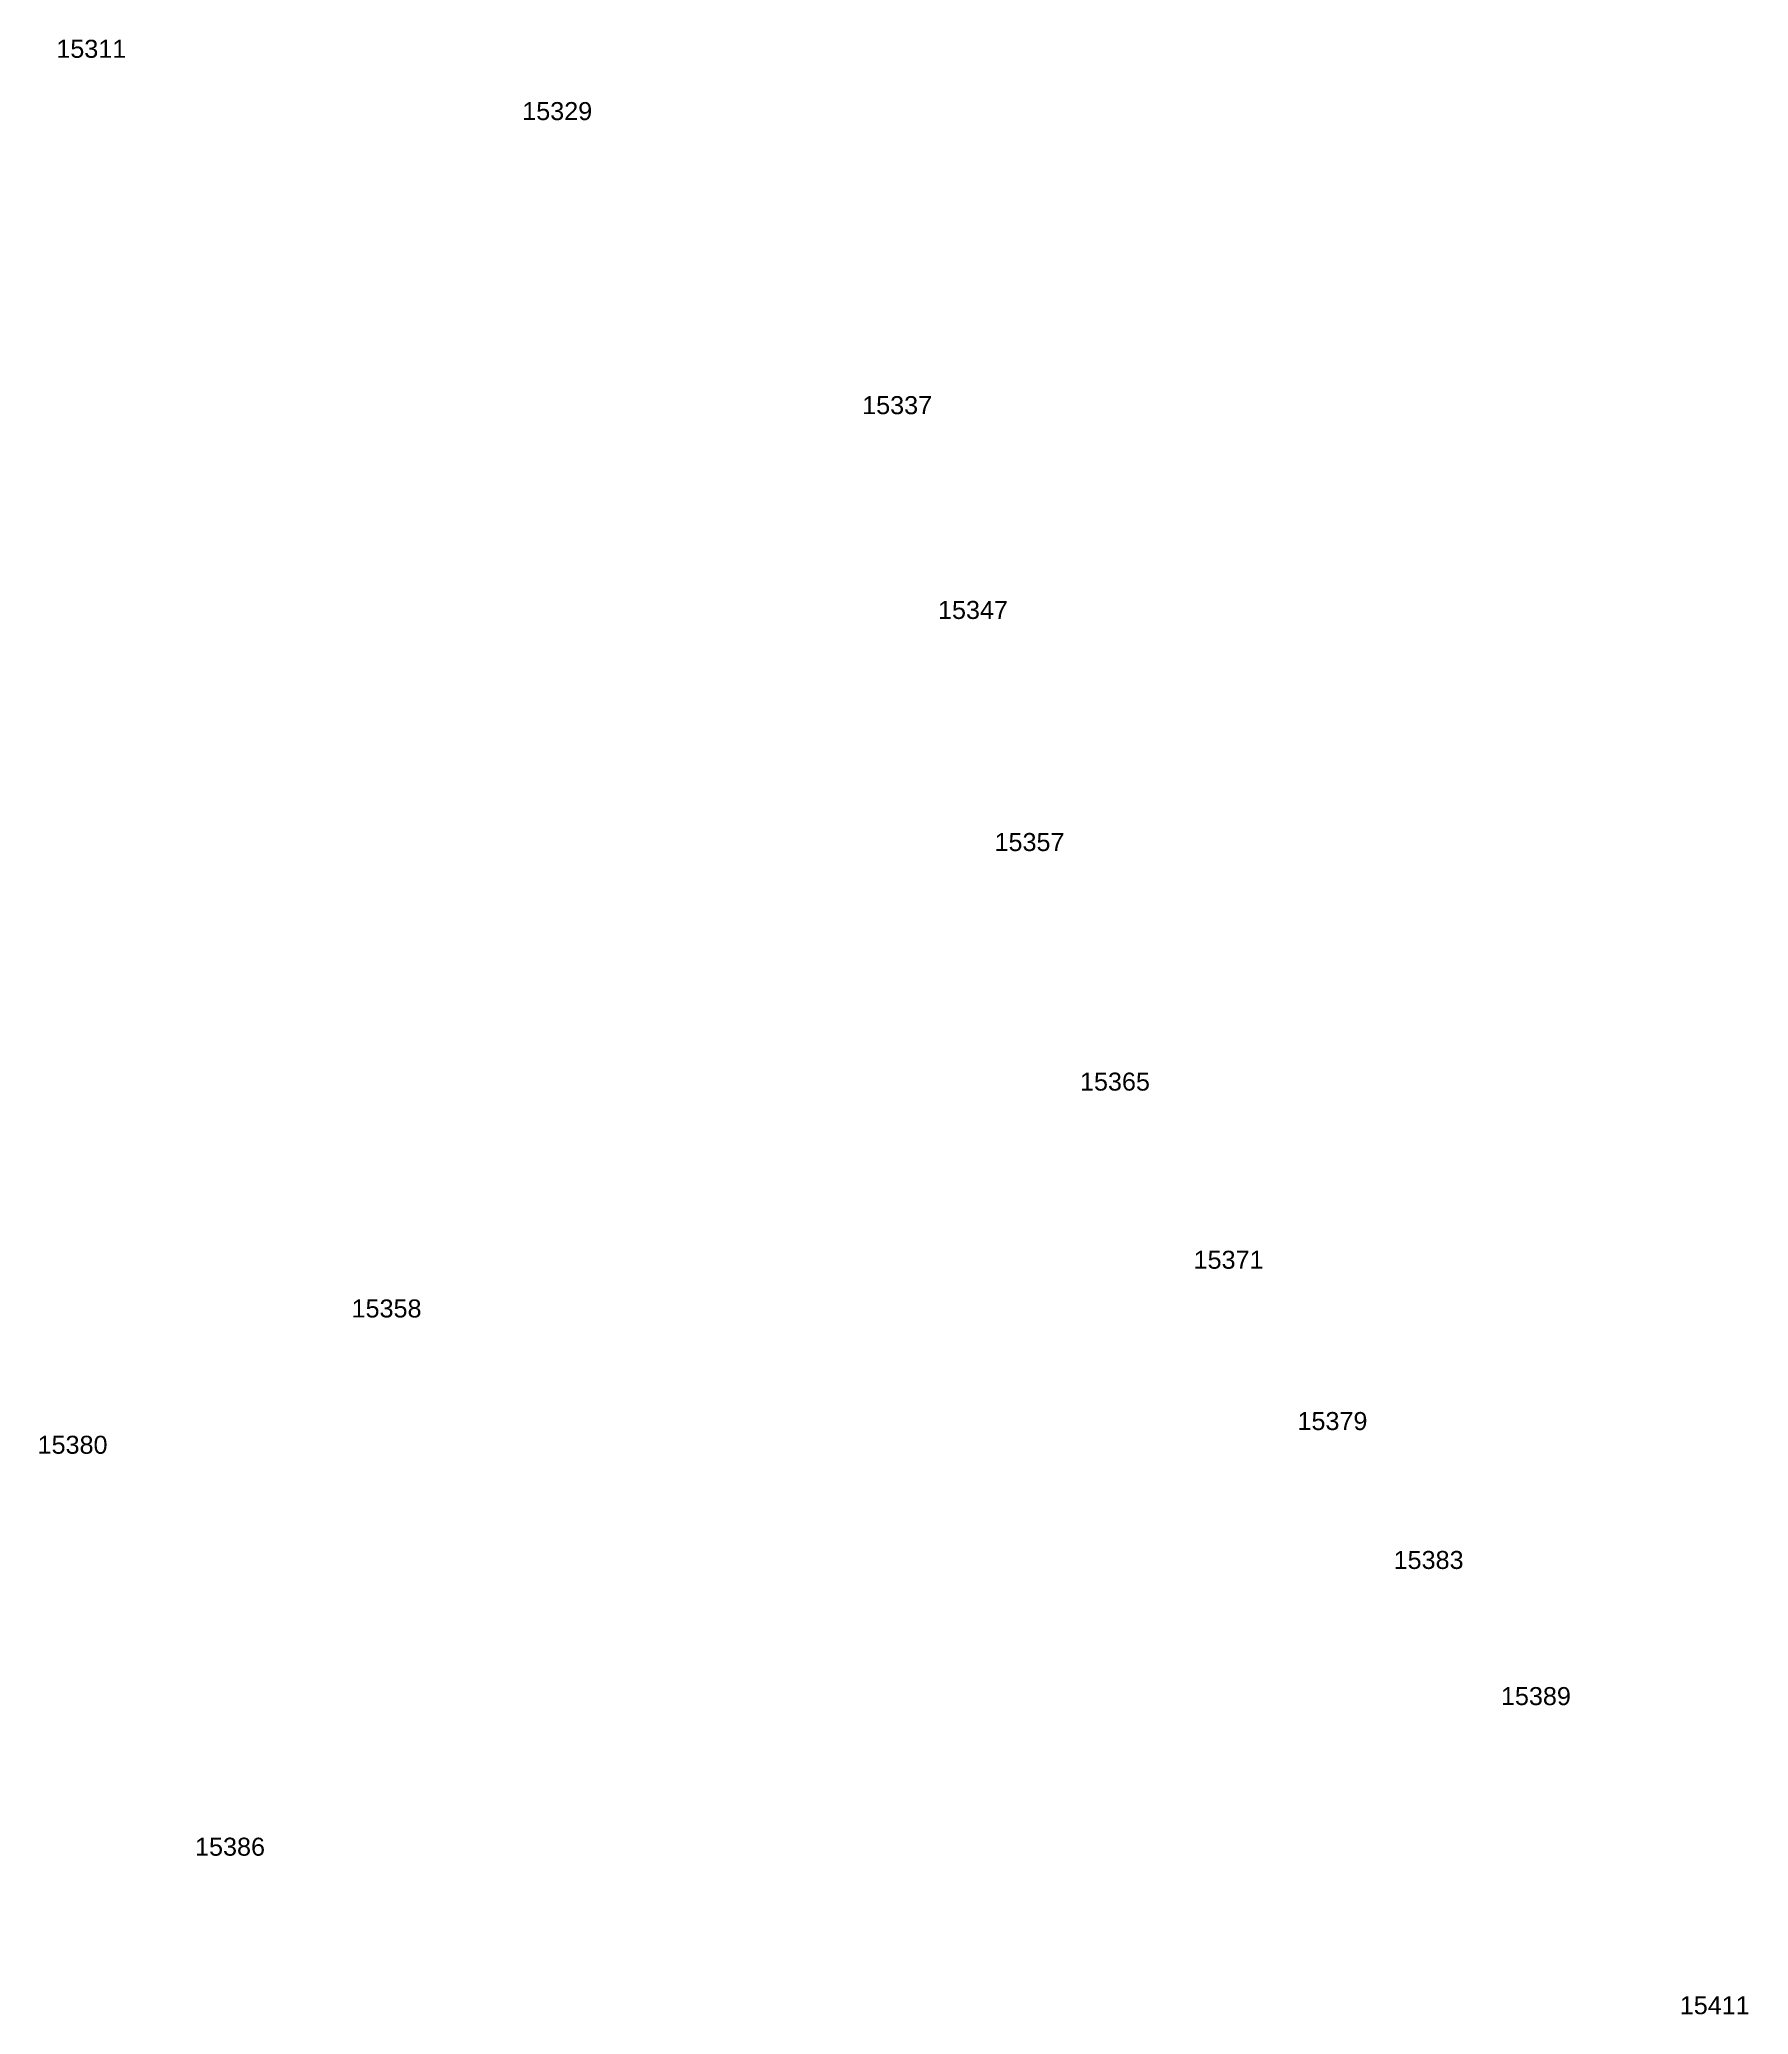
# Model space of a CAD drawing. Header units: feet. Extents: x 865220 to 2781189, y -2240498 to 970979.
# Drawn here: x 2774889 to 2775364, y 957826 to 958374 of the extents above; entities that cross this region are included whole.
import ezdxf

# ---------------------------------------------------------------- set-up
doc = ezdxf.new("R2010")
doc.units = ezdxf.units.FT
doc.header["$LTSCALE"] = 0.015
doc.header["$MEASUREMENT"] = 0
doc.layers.add('NOTES', color=7, linetype='Continuous')
doc.layers.add('Scott County Addresses', color=7, linetype='Continuous')
doc.styles.add('Dimensions 100', font='arial.ttf')

# ---------------------------------------------------------------- blocks, each defined once
blk = doc.blocks.new('ACMAP_ANN_TEMPLATE_Scott County Address')
at = {"layer": 'Scott County Addresses', "style": 'Dimensions 100'}
blk.add_attdef('ScottCountyAddress', (0, 0), '', height=50, dxfattribs=at)

msp = doc.modelspace()

# ---------------------------------------------------------------- hatches: boundary and pattern name
at = {"layer": 'NOTES', "lineweight": 5, "ltscale": 50}
h = msp.add_hatch(dxfattribs=at)
h.set_pattern_fill('ANSI31', color=1, scale=200)
h.set_pattern_definition([(45, (-77373.197, -38338.257), (-17.67766953, 17.67766953), [])])
edge = h.paths.add_edge_path()
edge.add_arc((-36684104.38, 974184.53), 39453460.34, 359.97783818, 359.978155463)
edge.add_line((2769353.09, 959142.54), (2769353.09, 959142.54))
edge.add_line((2769353.09, 959142.54), (2769353.17, 959362.51))
edge.add_line((2769353.17, 959362.51), (2770280.19, 959367.35))
edge.add_line((2770280.19, 959367.35), (2770301.15, 958927.51))
edge.add_line((2770301.15, 958927.51), (2770012.89, 958926))
edge.add_line((2770012.89, 958926), (2769897.9, 958925.4))
edge.add_line((2769897.9, 958925.4), (2769552.95, 958923.9))
edge.add_line((2769552.95, 958923.9), (2769353.01, 958924.06))

# ---------------------------------------------------------------- block references
at = {"layer": 'Scott County Addresses', "lineweight": 5, "xscale": 0.1, "yscale": 0.1, "zscale": 0.1}
for p, values in [((2774893.79, 958369.09), {'ScottCountyAddress': '15311'}), ((2775023.13, 958351.8), {'ScottCountyAddress': '15329'}), ((2775117.49, 958270.18), {'ScottCountyAddress': '15337'}), ((2775138.54, 958213.34), {'ScottCountyAddress': '15347'}), ((2775154.23, 958148.92), {'ScottCountyAddress': '15357'}), ((2775177.95, 958082.43), {'ScottCountyAddress': '15365'}), ((2775209.49, 958032.98), {'ScottCountyAddress': '15371'}), ((2774975.75, 958019.46), {'ScottCountyAddress': '15358'}), ((2775238.33, 957988.21), {'ScottCountyAddress': '15379'}), ((2774888.59, 957981.63), {'ScottCountyAddress': '15380'}), ((2775265.01, 957949.66), {'ScottCountyAddress': '15383'}), ((2775294.81, 957911.87), {'ScottCountyAddress': '15389'}), ((2774932.3, 957870.07), {'ScottCountyAddress': '15386'}), ((2775344.45, 957826.07), {'ScottCountyAddress': '15411'})]:
    msp.add_blockref('ACMAP_ANN_TEMPLATE_Scott County Address', p, dxfattribs=at).add_auto_attribs(values)

doc.saveas('drawing.dxf')
